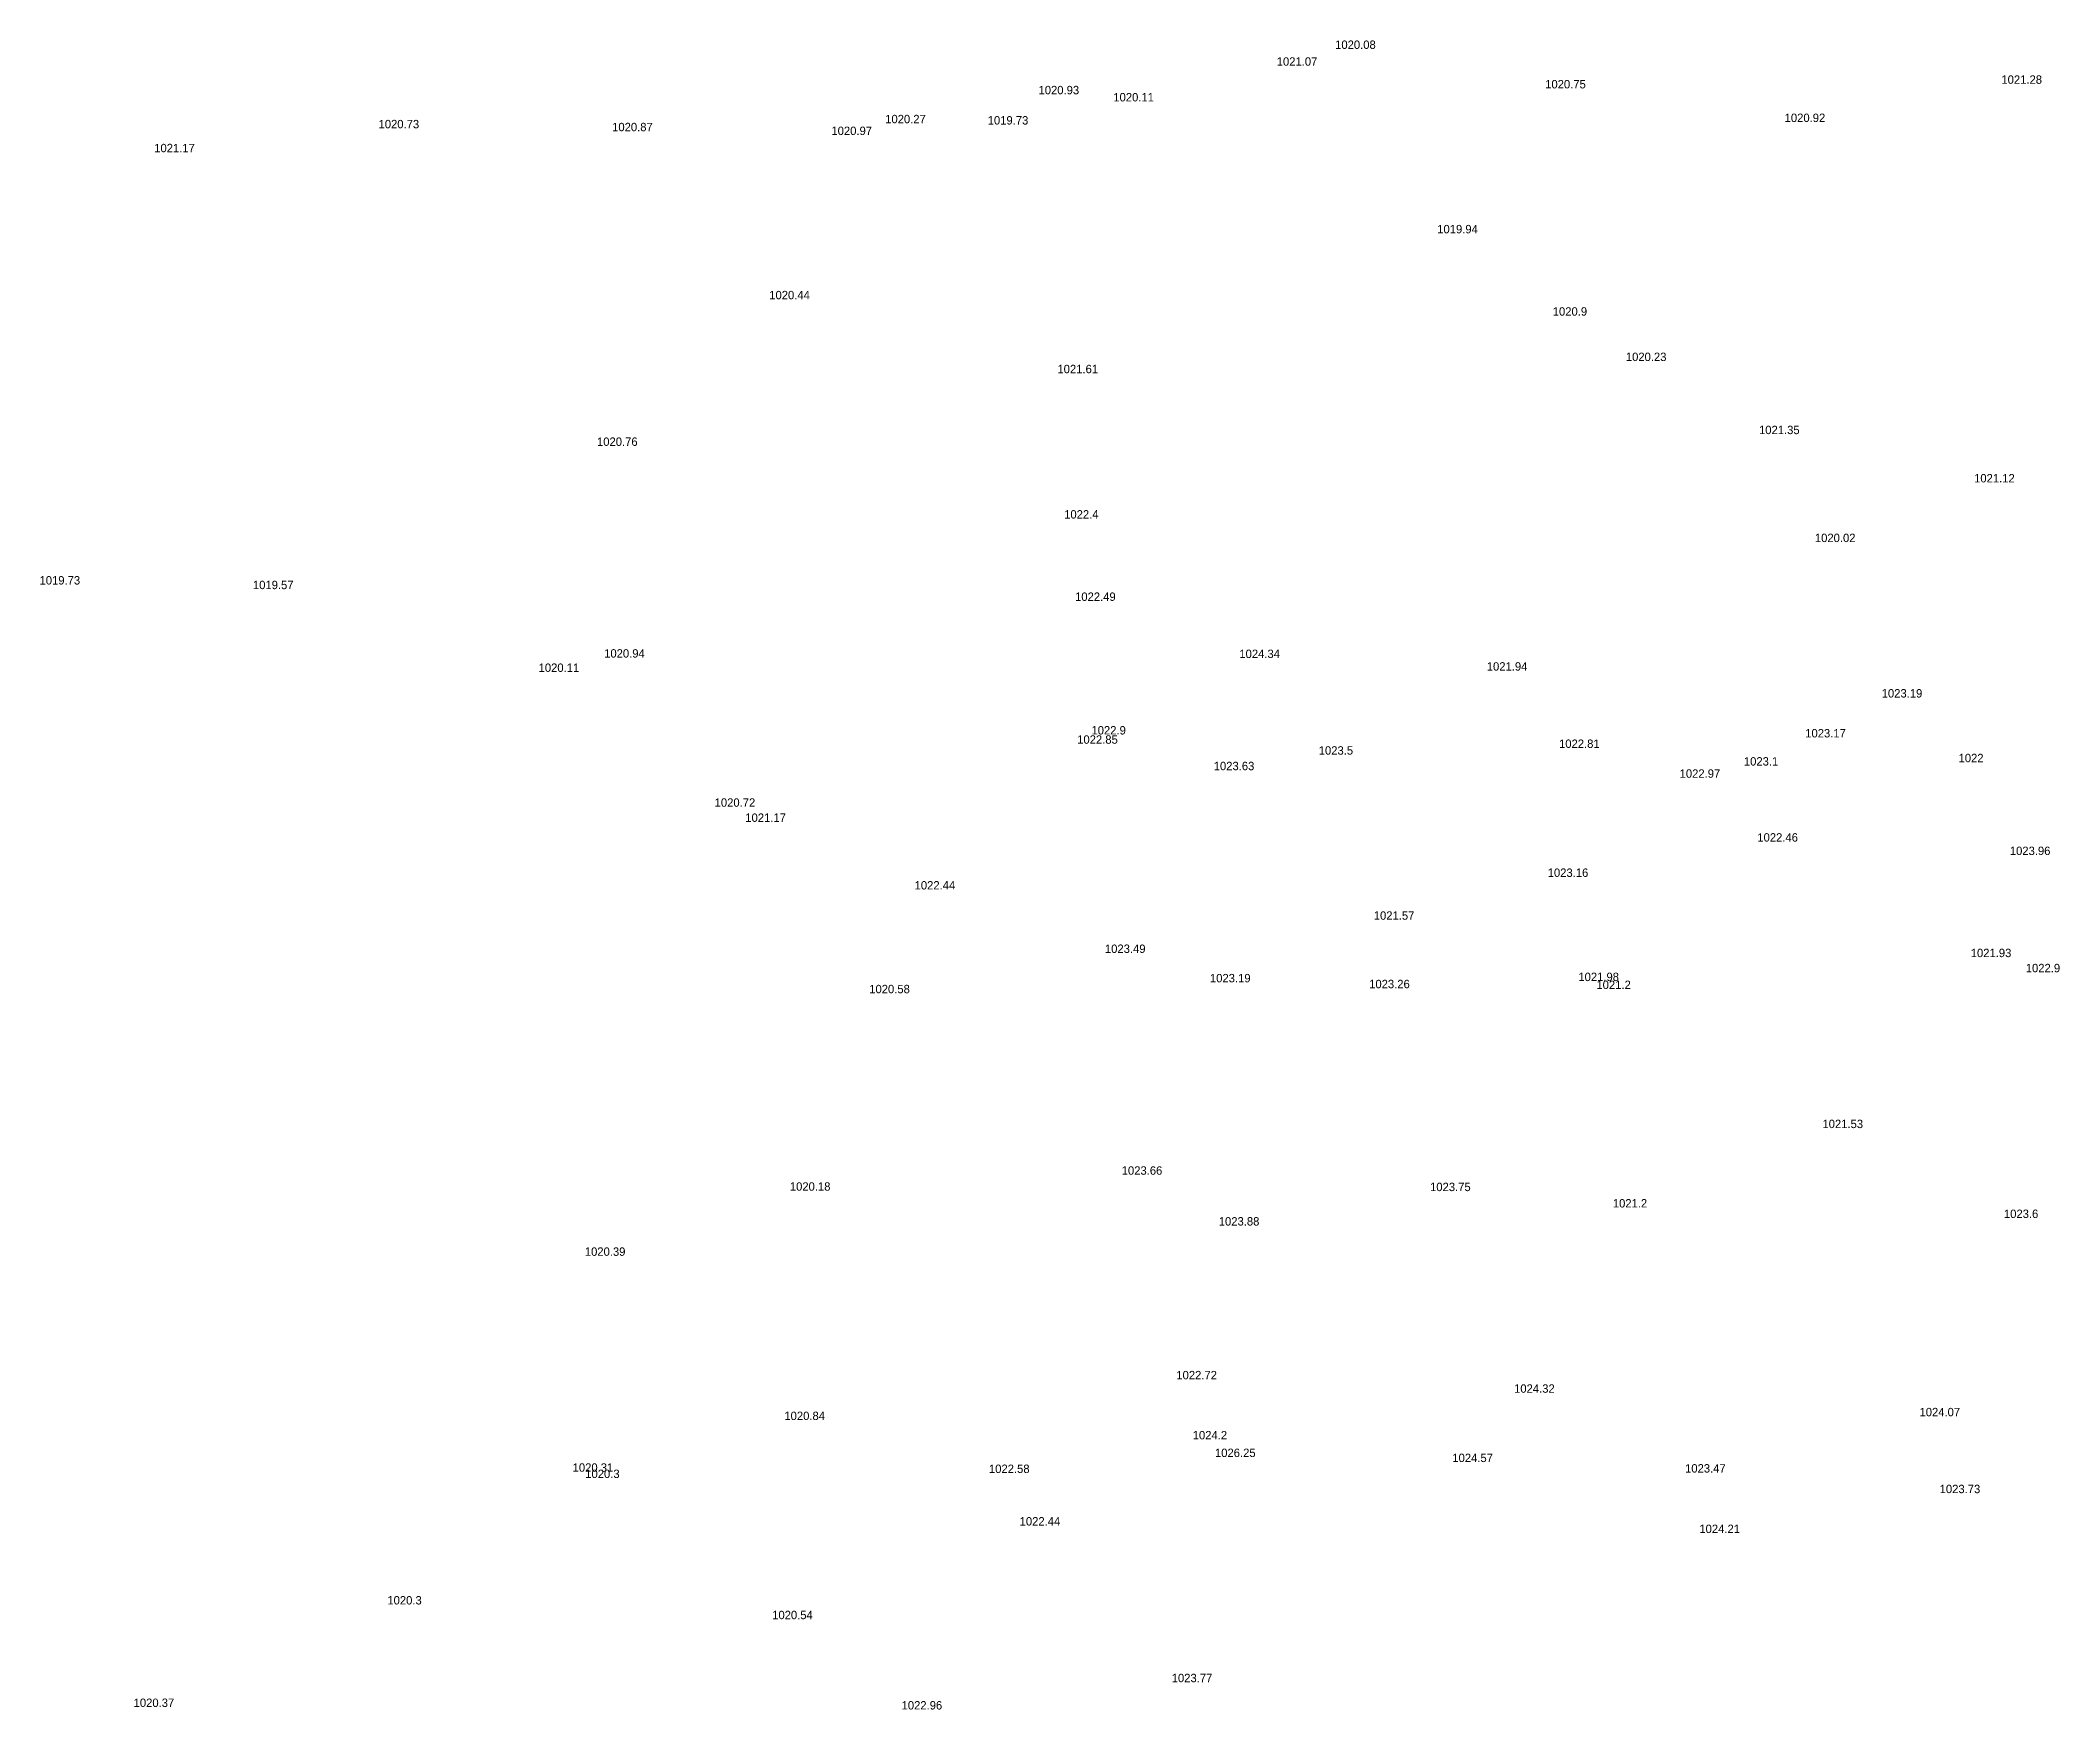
# Model space of a CAD drawing. Header units: inches. Extents: x 628884 to 629912, y 4519174 to 4520145.
# Drawn here: x 629396.15 to 629444.22, y 4519235.11 to 4519274.84 of the extents above; entities that cross this region are included whole.
import ezdxf

# ---------------------------------------------------------------- set-up
doc = ezdxf.new("R2010")
doc.units = ezdxf.units.IN
doc.header["$MEASUREMENT"] = 0

msp = doc.modelspace()

# ---------------------------------------------------------------- texts
for s, p in [('1020.08', (629426.97, 4519274.64, 1020.08)), ('1021.07', (629425.58, 4519274.24, 1021.07)), ('1020.75', (629431.97, 4519273.7, 1020.75)), ('1021.28', (629442.83, 4519273.81, 1021.28)), ('1020.93', (629419.91, 4519273.56, 1020.93)), ('1020.11', (629421.69, 4519273.39, 1020.11)), ('1020.73', (629404.2, 4519272.75, 1020.73)), ('1020.87', (629409.76, 4519272.68, 1020.87)), ('1020.27', (629416.26, 4519272.87, 1020.27)), ('1019.73', (629418.7, 4519272.84, 1019.73)), ('1020.92', (629437.67, 4519272.9, 1020.92)), ('1021.17', (629398.86, 4519272.18, 1021.17)), ('1020.97', (629414.98, 4519272.59, 1020.97)), ('1019.94', (629429.4, 4519270.25, 1019.94)), ('1020.44', (629413.5, 4519268.68, 1020.44)), ('1020.9', (629432.15, 4519268.29, 1020.9)), ('1021.61', (629420.36, 4519266.92, 1021.61)), ('1020.23', (629433.89, 4519267.21, 1020.23)), ('1021.35', (629437.06, 4519265.47, 1021.35)), ('1020.76', (629409.4, 4519265.19, 1020.76)), ('1021.12', (629442.18, 4519264.32, 1021.12)), ('1022.4', (629420.52, 4519263.46, 1022.4)), ('1020.02', (629438.39, 4519262.9, 1020.02)), ('1019.73', (629396.13, 4519261.89, 1019.73)), ('1019.57', (629401.21, 4519261.78, 1019.57)), ('1022.49', (629420.78, 4519261.5, 1022.49)), ('1020.94', (629409.57, 4519260.15, 1020.94)), ('1020.11', (629408.01, 4519259.81, 1020.11)), ('1024.34', (629424.69, 4519260.14, 1024.34)), ('1021.94', (629430.58, 4519259.84, 1021.94)), ('1023.19', (629439.98, 4519259.2, 1023.19)), ('1022.9', (629421.17, 4519258.32, 1022.9)), ('1023.17', (629438.16, 4519258.25, 1023.17)), ('1022.85', (629420.83, 4519258.1, 1022.85)), ('1023.5', (629426.58, 4519257.84, 1023.5)), ('1022.81', (629432.3, 4519258, 1022.81)), ('1023.63', (629424.08, 4519257.47, 1023.63)), ('1022.97', (629435.17, 4519257.29, 1022.97)), ('1023.1', (629436.7, 4519257.58, 1023.1)), ('1022', (629441.81, 4519257.66, 1022)), ('1020.72', (629412.2, 4519256.6, 1020.72)), ('1021.17', (629412.93, 4519256.24, 1021.17)), ('1022.46', (629437.02, 4519255.77, 1022.46)), ('1023.96', (629443.03, 4519255.45, 1023.96)), ('1023.16', (629432.03, 4519254.93, 1023.16)), ('1022.44', (629416.96, 4519254.63, 1022.44)), ('1021.57', (629427.89, 4519253.91, 1021.57)), ('1023.49', (629421.49, 4519253.12, 1023.49)), ('1021.93', (629442.1, 4519253.02, 1021.93)), ('1022.9', (629443.41, 4519252.66, 1022.9)), ('1020.58', (629415.88, 4519252.16, 1020.58)), ('1023.19', (629423.99, 4519252.42, 1023.19)), ('1023.26', (629427.78, 4519252.28, 1023.26)), ('1021.98', (629432.76, 4519252.45, 1021.98)), ('1021.2', (629433.19, 4519252.26, 1021.2)), ('1021.53', (629438.57, 4519248.95, 1021.53)), ('1023.66', (629421.89, 4519247.84, 1023.66)), ('1020.18', (629413.99, 4519247.46, 1020.18)), ('1023.75', (629429.23, 4519247.45, 1023.75)), ('1021.2', (629433.58, 4519247.06, 1021.2)), ('1023.6', (629442.89, 4519246.81, 1023.6)), ('1023.88', (629424.2, 4519246.63, 1023.88)), ('1020.39', (629409.11, 4519245.91, 1020.39)), ('1022.72', (629423.19, 4519242.97, 1022.72)), ('1024.32', (629431.23, 4519242.65, 1024.32)), ('1020.84', (629413.86, 4519242, 1020.84)), ('1024.07', (629440.88, 4519242.09, 1024.07)), ('1024.2', (629423.58, 4519241.54, 1024.2)), ('1026.25', (629424.11, 4519241.12, 1026.25)), ('1024.57', (629429.76, 4519241, 1024.57)), ('1020.31', (629408.82, 4519240.77, 1020.31)), ('1020.3', (629409.12, 4519240.62, 1020.3)), ('1022.58', (629418.73, 4519240.74, 1022.58)), ('1023.47', (629435.3, 4519240.75, 1023.47)), ('1023.73', (629441.36, 4519240.26, 1023.73)), ('1022.44', (629419.46, 4519239.49, 1022.44)), ('1024.21', (629435.64, 4519239.31, 1024.21)), ('1020.3', (629404.41, 4519237.61, 1020.3)), ('1020.54', (629413.57, 4519237.26, 1020.54)), ('1023.77', (629423.08, 4519235.76, 1023.77)), ('1020.37', (629398.37, 4519235.17, 1020.37)), ('1022.96', (629416.65, 4519235.11, 1022.96))]:
    msp.add_text(s, height=0.2).set_placement(p)

doc.saveas('drawing.dxf')
